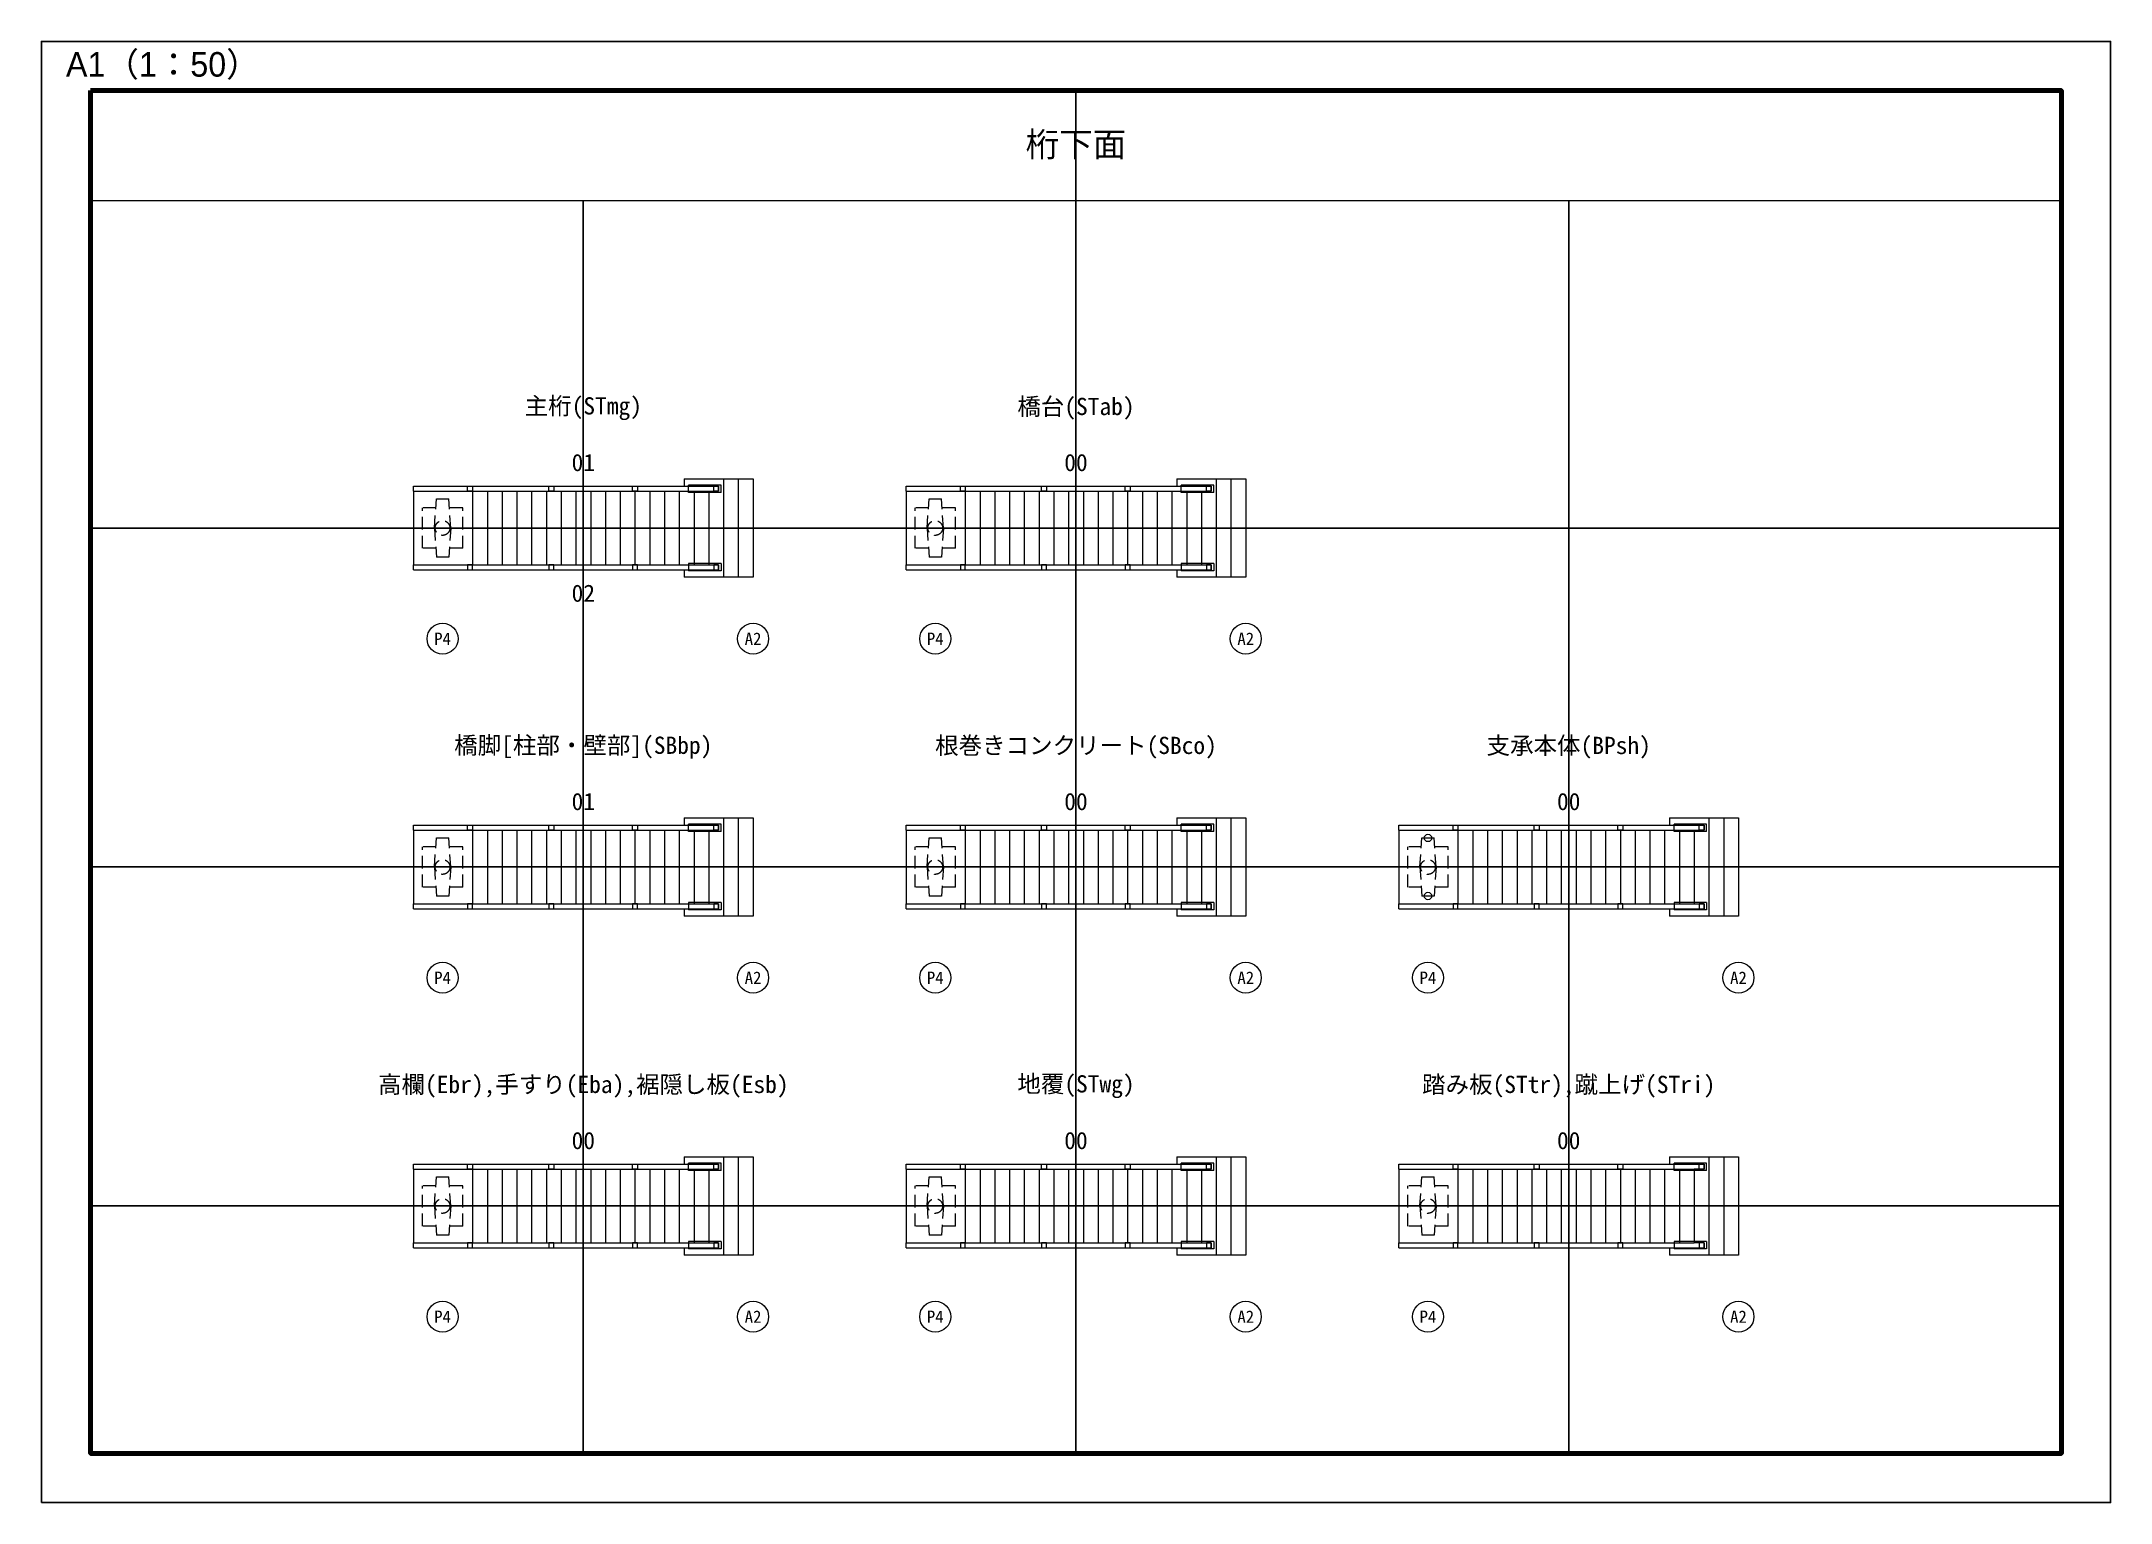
# Model space of a CAD drawing. Header units: millimetres. Extents: x 1420435 to 1630685, y -90750 to 107450.
# Drawn here: x 1588635 to 1630685, y 77750 to 107450 of the extents above; entities that cross this region are included whole.
import ezdxf
from ezdxf.enums import TextEntityAlignment as Align

# ---------------------------------------------------------------- set-up
doc = ezdxf.new("R2010")
doc.units = ezdxf.units.MM
doc.linetypes.add('DASHED', pattern=[19.05, 12.7, -6.35])
doc.layers.get('Defpoints').update_dxf_attribs({"color": 4})
for name, color, linetype, lineweight in [('D-MTR-FRAM', 7, 'Continuous', 13), ('D-STR', 1, 'Continuous', 13), ('D-STR-TXT', 7, 'Continuous', 13), ('D-TTL', 2, 'Continuous', 140)]:
    doc.layers.add(name, color=color, linetype=linetype, lineweight=lineweight)
doc.styles.add('MS ゴシック', font='MS Gothic.ttf')
doc.styles.add('MSゴシック', font='MS Gothic.ttf')

msp = doc.modelspace()

# ---------------------------------------------------------------- texts
at = {"layer": 'D-STR-TXT', "style": 'MSゴシック'}
for s, p in [('主桁(STmg)', (1599648, 100009)), ('橋台(STab)', (1609660, 100009)), ('01', (1599648, 98887)), ('00', (1609660, 98887)), ('02', (1599648, 96231)), ('橋脚[柱部・壁部](SBbp)', (1599648, 93119)), ('根巻きコンクリート(SBco)', (1609660, 93119)), ('支承本体(BPsh)', (1619673, 93119)), ('01', (1599648, 91997)), ('00', (1609660, 91997)), ('00', (1619673, 91997)), ('高欄(Ebr),手すり(Eba),裾隠し板(Esb)', (1599648, 86229)), ('地覆(STwg)', (1609660, 86229)), ('踏み板(STtr),蹴上げ(STri)', (1619673, 86229)), ('00', (1599648, 85107)), ('00', (1609660, 85107)), ('00', (1619673, 85107))]:
    msp.add_text(s, height=350, dxfattribs=at).set_placement(p, align=Align.MIDDLE)
at = {"layer": 'D-STR-TXT', "insert": (1609660, 105329), "char_height": 500, "attachment_point": 5, "style": 'MS ゴシック'}
msp.add_mtext('{\\fMS PGothic|b0|i0|c128|p50;桁下面}', dxfattribs=at)
at = {"layer": 'D-STR-TXT', "char_height": 250, "attachment_point": 5, "style": 'MSゴシック'}
for s, insert in [('P4', (1596788, 95309)), ('A2', (1603098, 95309)), ('P4', (1606800, 95309)), ('A2', (1613110, 95309)), ('P4', (1596788, 88419)), ('A2', (1603098, 88419)), ('P4', (1606800, 88419)), ('A2', (1613110, 88419)), ('P4', (1616813, 88419)), ('A2', (1623123, 88419)), ('P4', (1596788, 81529)), ('A2', (1603098, 81529)), ('P4', (1606800, 81529)), ('A2', (1613110, 81529)), ('P4', (1616813, 81529)), ('A2', (1623123, 81529))]:
    msp.add_mtext_dynamic_manual_height_columns(s, width=7776.97, gutter_width=42.9, heights=[0], dxfattribs=dict(at, insert=insert))
at = {"layer": 'Defpoints', "insert": (1589135, 106950), "char_height": 500, "attachment_point": 4, "style": 'MS ゴシック'}
msp.add_mtext('{\\fMS PGothic|b0|i0|c128|p50;A1（1：50）}', dxfattribs=at)

# ---------------------------------------------------------------- linework, layer by layer
at = {"layer": 'D-MTR-FRAM'}
msp.add_lwpolyline([(1589635, 104208), (1589635, 78750), (1629685, 78750), (1629685, 104208)], close=True, dxfattribs=at)
at = {"layer": 'D-STR'}
for p, q in [((1596198, 98409), (1602398, 98409)), ((1596198, 98309), (1596198, 98409)), ((1611710, 98559), (1613110, 98559)), ((1611710, 98559), (1611710, 98409)), ((1612510, 98559), (1612510, 96559)), ((1596198, 98309), (1602398, 98309)), ((1596198, 96809), (1602398, 96809)), ((1596198, 96709), (1596198, 96809)), ((1596198, 96709), (1602398, 96709)), ((1611710, 96709), (1611710, 96559)), ((1613110, 96559), (1611710, 96559)), ((1596198, 84629), (1602398, 84629)), ((1596198, 84529), (1596198, 84629)), ((1596198, 84529), (1602398, 84529)), ((1606210, 84529), (1612410, 84529)), ((1616223, 84529), (1622223, 84529)), ((1616223, 84529), (1616223, 83029)), ((1617423, 84529), (1617423, 83029)), ((1617723, 84529), (1617723, 83029)), ((1618023, 84529), (1618023, 83029)), ((1618323, 84529), (1618323, 83029)), ((1618623, 84529), (1618623, 83029)), ((1618923, 84529), (1618923, 83029)), ((1619223, 84529), (1619223, 83029)), ((1619523, 84529), (1619523, 83029)), ((1619823, 84529), (1619823, 83029)), ((1620123, 84529), (1620123, 83029)), ((1620423, 84529), (1620423, 83029)), ((1620723, 84529), (1620723, 83029)), ((1621023, 84529), (1621023, 83029)), ((1621323, 84529), (1621323, 83029)), ((1621623, 84529), (1621623, 83029)), ((1621923, 84529), (1621923, 83029)), ((1622223, 84529), (1622223, 83029)), ((1596198, 83029), (1602398, 83029)), ((1596198, 82929), (1596198, 83029)), ((1596198, 82929), (1602398, 82929)), ((1606210, 83029), (1612410, 83029)), ((1616223, 83029), (1622223, 83029))]:
    msp.add_line(p, q, dxfattribs=at)
at = {"layer": 'D-STR', "color": 0}
for p, q in [((1601698, 98559), (1603098, 98559)), ((1601698, 98559), (1601698, 98409)), ((1602448, 98429), (1601788, 98429)), ((1601788, 98279), (1601788, 98429)), ((1602398, 98309), (1602398, 98409)), ((1602448, 98279), (1602448, 98429)), ((1602498, 98559), (1602498, 96559)), ((1606210, 98409), (1612410, 98409)), ((1606210, 98309), (1606210, 98409)), ((1612460, 98429), (1611800, 98429)), ((1611800, 98279), (1611800, 98429)), ((1612410, 98309), (1612410, 98409)), ((1612460, 98279), (1612460, 98429)), ((1596198, 98309), (1596198, 96809)), ((1597398, 98309), (1597398, 96809)), ((1597698, 98309), (1597698, 96809)), ((1597998, 98309), (1597998, 96809)), ((1598298, 98309), (1598298, 96809)), ((1598598, 98309), (1598598, 96809)), ((1598898, 98309), (1598898, 96809)), ((1599198, 98309), (1599198, 96809)), ((1599498, 98309), (1599498, 96809)), ((1599798, 98309), (1599798, 96809)), ((1600098, 98309), (1600098, 96809)), ((1600398, 98309), (1600398, 96809)), ((1600698, 98309), (1600698, 96809)), ((1600998, 98309), (1600998, 96809)), ((1601298, 98309), (1601298, 96809)), ((1601598, 98309), (1601598, 96809)), ((1602448, 98279), (1601788, 98279)), ((1601898, 98309), (1601898, 96809)), ((1602198, 98309), (1602198, 96809)), ((1606210, 98309), (1612410, 98309)), ((1606210, 98309), (1606210, 96809)), ((1607410, 98309), (1607410, 96809)), ((1607710, 98309), (1607710, 96809)), ((1608010, 98309), (1608010, 96809)), ((1608310, 98309), (1608310, 96809)), ((1608610, 98309), (1608610, 96809)), ((1608910, 98309), (1608910, 96809)), ((1609210, 98309), (1609210, 96809)), ((1609510, 98309), (1609510, 96809)), ((1609810, 98309), (1609810, 96809)), ((1610110, 98309), (1610110, 96809)), ((1610410, 98309), (1610410, 96809)), ((1610710, 98309), (1610710, 96809)), ((1611010, 98309), (1611010, 96809)), ((1611310, 98309), (1611310, 96809)), ((1611610, 98309), (1611610, 96809)), ((1612460, 98279), (1611800, 98279)), ((1611910, 98309), (1611910, 96809)), ((1612210, 98309), (1612210, 96809)), ((1602448, 96839), (1601788, 96839)), ((1601788, 96839), (1601788, 96689)), ((1602398, 96809), (1602398, 96709)), ((1602448, 96839), (1602448, 96689)), ((1606210, 96809), (1612410, 96809)), ((1606210, 96709), (1606210, 96809)), ((1612460, 96839), (1611800, 96839)), ((1611800, 96839), (1611800, 96689)), ((1612410, 96809), (1612410, 96709)), ((1612460, 96839), (1612460, 96689)), ((1601698, 96709), (1601698, 96559)), ((1603098, 96559), (1601698, 96559)), ((1602448, 96689), (1601788, 96689)), ((1606210, 96709), (1612410, 96709)), ((1612460, 96689), (1611800, 96689)), ((1601698, 91669), (1603098, 91669)), ((1601698, 91669), (1601698, 91519)), ((1602498, 91669), (1602498, 89669)), ((1611710, 91669), (1613110, 91669)), ((1611710, 91669), (1611710, 91519)), ((1612510, 91669), (1612510, 89669)), ((1621723, 91669), (1623123, 91669)), ((1621723, 91669), (1621723, 91519)), ((1622523, 91669), (1622523, 89669)), ((1596198, 91519), (1602398, 91519)), ((1596198, 91419), (1596198, 91519)), ((1596198, 91419), (1602398, 91419)), ((1596198, 91419), (1596198, 89919)), ((1597398, 91419), (1597398, 89919)), ((1597698, 91419), (1597698, 89919)), ((1597998, 91419), (1597998, 89919)), ((1598298, 91419), (1598298, 89919)), ((1598598, 91419), (1598598, 89919)), ((1598898, 91419), (1598898, 89919)), ((1599198, 91419), (1599198, 89919)), ((1599498, 91419), (1599498, 89919)), ((1599798, 91419), (1599798, 89919)), ((1600098, 91419), (1600098, 89919)), ((1600398, 91419), (1600398, 89919)), ((1600698, 91419), (1600698, 89919)), ((1600998, 91419), (1600998, 89919)), ((1601298, 91419), (1601298, 89919)), ((1601598, 91419), (1601598, 89919)), ((1602448, 91539), (1601788, 91539)), ((1601788, 91389), (1601788, 91539)), ((1602448, 91389), (1601788, 91389)), ((1601898, 91419), (1601898, 89919)), ((1602198, 91419), (1602198, 89919)), ((1602398, 91419), (1602398, 91519)), ((1602448, 91389), (1602448, 91539)), ((1606210, 91519), (1612410, 91519)), ((1606210, 91419), (1606210, 91519)), ((1606210, 91419), (1612410, 91419)), ((1606210, 91419), (1606210, 89919)), ((1607410, 91419), (1607410, 89919)), ((1607710, 91419), (1607710, 89919)), ((1608010, 91419), (1608010, 89919)), ((1608310, 91419), (1608310, 89919)), ((1608610, 91419), (1608610, 89919)), ((1608910, 91419), (1608910, 89919)), ((1609210, 91419), (1609210, 89919)), ((1609510, 91419), (1609510, 89919)), ((1609810, 91419), (1609810, 89919)), ((1610110, 91419), (1610110, 89919)), ((1610410, 91419), (1610410, 89919)), ((1610710, 91419), (1610710, 89919)), ((1611010, 91419), (1611010, 89919)), ((1611310, 91419), (1611310, 89919)), ((1611610, 91419), (1611610, 89919)), ((1612460, 91539), (1611800, 91539)), ((1611800, 91389), (1611800, 91539)), ((1612460, 91389), (1611800, 91389)), ((1611910, 91419), (1611910, 89919)), ((1612210, 91419), (1612210, 89919)), ((1612410, 91419), (1612410, 91519)), ((1612460, 91389), (1612460, 91539)), ((1616223, 91519), (1622423, 91519)), ((1616223, 91419), (1616223, 91519)), ((1616223, 91419), (1622423, 91419)), ((1616223, 91419), (1616223, 89919)), ((1617423, 91419), (1617423, 89919)), ((1617723, 91419), (1617723, 89919)), ((1618023, 91419), (1618023, 89919)), ((1618323, 91419), (1618323, 89919)), ((1618623, 91419), (1618623, 89919)), ((1618923, 91419), (1618923, 89919)), ((1619223, 91419), (1619223, 89919)), ((1619523, 91419), (1619523, 89919)), ((1619823, 91419), (1619823, 89919)), ((1620123, 91419), (1620123, 89919)), ((1620423, 91419), (1620423, 89919)), ((1620723, 91419), (1620723, 89919)), ((1621023, 91419), (1621023, 89919)), ((1621323, 91419), (1621323, 89919)), ((1621623, 91419), (1621623, 89919)), ((1622473, 91539), (1621813, 91539)), ((1621813, 91389), (1621813, 91539)), ((1622473, 91389), (1621813, 91389)), ((1621923, 91419), (1621923, 89919)), ((1622223, 91419), (1622223, 89919)), ((1622423, 91419), (1622423, 91519)), ((1622473, 91389), (1622473, 91539)), ((1596198, 89919), (1602398, 89919)), ((1596198, 89819), (1596198, 89919)), ((1596198, 89819), (1602398, 89819)), ((1601698, 89819), (1601698, 89669)), ((1603098, 89669), (1601698, 89669)), ((1602448, 89949), (1601788, 89949)), ((1601788, 89949), (1601788, 89799)), ((1602448, 89799), (1601788, 89799)), ((1602398, 89919), (1602398, 89819)), ((1602448, 89949), (1602448, 89799)), ((1606210, 89919), (1612410, 89919)), ((1606210, 89819), (1606210, 89919)), ((1606210, 89819), (1612410, 89819)), ((1611710, 89819), (1611710, 89669)), ((1613110, 89669), (1611710, 89669)), ((1612460, 89949), (1611800, 89949)), ((1611800, 89949), (1611800, 89799)), ((1612460, 89799), (1611800, 89799)), ((1612410, 89919), (1612410, 89819)), ((1612460, 89949), (1612460, 89799)), ((1616223, 89919), (1622423, 89919)), ((1616223, 89819), (1616223, 89919)), ((1616223, 89819), (1622423, 89819)), ((1621723, 89819), (1621723, 89669)), ((1623123, 89669), (1621723, 89669)), ((1622473, 89949), (1621813, 89949)), ((1621813, 89949), (1621813, 89799)), ((1622473, 89799), (1621813, 89799)), ((1622423, 89919), (1622423, 89819)), ((1622473, 89949), (1622473, 89799)), ((1596198, 84529), (1596198, 83029)), ((1597398, 84529), (1597398, 83029)), ((1597698, 84529), (1597698, 83029)), ((1597998, 84529), (1597998, 83029)), ((1598298, 84529), (1598298, 83029)), ((1598598, 84529), (1598598, 83029)), ((1598898, 84529), (1598898, 83029)), ((1599198, 84529), (1599198, 83029)), ((1599498, 84529), (1599498, 83029)), ((1599798, 84529), (1599798, 83029)), ((1600098, 84529), (1600098, 83029)), ((1600398, 84529), (1600398, 83029)), ((1600698, 84529), (1600698, 83029)), ((1600998, 84529), (1600998, 83029)), ((1601298, 84529), (1601298, 83029)), ((1601598, 84529), (1601598, 83029)), ((1601698, 84779), (1603098, 84779)), ((1601698, 84779), (1601698, 84629)), ((1602448, 84649), (1601788, 84649)), ((1601788, 84499), (1601788, 84649)), ((1601898, 84529), (1601898, 83029)), ((1602198, 84529), (1602198, 83029)), ((1602398, 84529), (1602398, 84629)), ((1602448, 84499), (1602448, 84649)), ((1602498, 84779), (1602498, 82779)), ((1606210, 84629), (1612410, 84629)), ((1606210, 84529), (1606210, 84629)), ((1606210, 84529), (1606210, 83029)), ((1607410, 84529), (1607410, 83029)), ((1607710, 84529), (1607710, 83029)), ((1608010, 84529), (1608010, 83029)), ((1608310, 84529), (1608310, 83029)), ((1608610, 84529), (1608610, 83029)), ((1608910, 84529), (1608910, 83029)), ((1609210, 84529), (1609210, 83029)), ((1609510, 84529), (1609510, 83029)), ((1609810, 84529), (1609810, 83029)), ((1610110, 84529), (1610110, 83029)), ((1610410, 84529), (1610410, 83029)), ((1610710, 84529), (1610710, 83029)), ((1611010, 84529), (1611010, 83029)), ((1611310, 84529), (1611310, 83029)), ((1611610, 84529), (1611610, 83029)), ((1611710, 84779), (1613110, 84779)), ((1611710, 84779), (1611710, 84629)), ((1612460, 84649), (1611800, 84649)), ((1611800, 84499), (1611800, 84649)), ((1611910, 84529), (1611910, 83029)), ((1612210, 84529), (1612210, 83029)), ((1612410, 84529), (1612410, 84629)), ((1612460, 84499), (1612460, 84649)), ((1612510, 84779), (1612510, 82779)), ((1616223, 84629), (1622423, 84629)), ((1616223, 84529), (1616223, 84629)), ((1621723, 84779), (1623123, 84779)), ((1621723, 84779), (1621723, 84629)), ((1622473, 84649), (1621813, 84649)), ((1621813, 84499), (1621813, 84649)), ((1622423, 84529), (1622223, 84529)), ((1622423, 84529), (1622423, 84629)), ((1622473, 84499), (1622473, 84649)), ((1622523, 84779), (1622523, 82779)), ((1602448, 84499), (1601788, 84499)), ((1612460, 84499), (1611800, 84499)), ((1622473, 84499), (1621813, 84499)), ((1601698, 82929), (1601698, 82779)), ((1602448, 83059), (1601788, 83059)), ((1601788, 83059), (1601788, 82909)), ((1602448, 82909), (1601788, 82909)), ((1602398, 83029), (1602398, 82929)), ((1602448, 83059), (1602448, 82909)), ((1606210, 82929), (1606210, 83029)), ((1606210, 82929), (1612410, 82929)), ((1611710, 82929), (1611710, 82779)), ((1612460, 83059), (1611800, 83059)), ((1611800, 83059), (1611800, 82909)), ((1612460, 82909), (1611800, 82909)), ((1612410, 83029), (1612410, 82929)), ((1612460, 83059), (1612460, 82909)), ((1616223, 82929), (1616223, 83029)), ((1616223, 82929), (1622423, 82929)), ((1621723, 82929), (1621723, 82779)), ((1622473, 83059), (1621813, 83059)), ((1621813, 83059), (1621813, 82909)), ((1622473, 82909), (1621813, 82909)), ((1622423, 83029), (1622223, 83029)), ((1622423, 83029), (1622423, 82929)), ((1622473, 83059), (1622473, 82909)), ((1603098, 82779), (1601698, 82779)), ((1613110, 82779), (1611710, 82779)), ((1623123, 82779), (1621723, 82779))]:
    msp.add_line(p, q, dxfattribs=at)
at = {"layer": 'D-STR', "color": 0, "ltscale": 20}
for p, q in [((1602798, 98559), (1602798, 96559)), ((1603098, 98559), (1603098, 96559)), ((1602798, 91669), (1602798, 89669)), ((1603098, 91669), (1603098, 89669)), ((1612810, 91669), (1612810, 89669)), ((1613110, 91669), (1613110, 89669)), ((1622823, 91669), (1622823, 89669)), ((1623123, 91669), (1623123, 89669)), ((1602798, 84779), (1602798, 82779)), ((1603098, 84779), (1603098, 82779)), ((1612810, 84779), (1612810, 82779)), ((1613110, 84779), (1613110, 82779)), ((1622823, 84779), (1622823, 82779)), ((1623123, 84779), (1623123, 82779))]:
    msp.add_line(p, q, dxfattribs=at)
at = {"layer": 'D-STR', "ltscale": 20}
for p, q in [((1612810, 98559), (1612810, 96559)), ((1613110, 98559), (1613110, 96559))]:
    msp.add_line(p, q, dxfattribs=at)
at = {"layer": 'D-STR', "color": 0, "linetype": 'DASHED', "ltscale": 20}
for p, q in [((1596623, 97559), (1596663, 98149)), ((1596663, 98149), (1596913, 98149)), ((1596953, 97559), (1596913, 98149)), ((1606635, 97559), (1606675, 98149)), ((1606675, 98149), (1606925, 98149)), ((1606965, 97559), (1606925, 98149)), ((1596378, 97149), (1596378, 97969)), ((1596651, 97969), (1596378, 97969)), ((1596623, 97559), (1596663, 96969)), ((1596953, 97559), (1596913, 96969)), ((1597198, 97969), (1596925, 97969)), ((1597198, 97149), (1597198, 97969)), ((1606390, 97149), (1606390, 97969)), ((1606663, 97969), (1606390, 97969)), ((1606635, 97559), (1606675, 96969)), ((1606965, 97559), (1606925, 96969)), ((1607210, 97969), (1606938, 97969)), ((1607210, 97149), (1607210, 97969)), ((1596651, 97149), (1596378, 97149)), ((1597198, 97149), (1596925, 97149)), ((1606663, 97149), (1606390, 97149)), ((1607210, 97149), (1606938, 97149)), ((1596913, 96969), (1596663, 96969)), ((1606925, 96969), (1606675, 96969)), ((1606635, 90669), (1606675, 91259)), ((1606675, 91259), (1606925, 91259)), ((1606965, 90669), (1606925, 91259)), ((1616648, 90669), (1616688, 91259)), ((1616688, 91259), (1616938, 91259)), ((1616978, 90669), (1616938, 91259)), ((1596378, 90259), (1596378, 91079)), ((1596651, 91079), (1596378, 91079)), ((1597198, 91079), (1596925, 91079)), ((1597198, 90259), (1597198, 91079)), ((1616403, 90259), (1616403, 91079)), ((1616676, 91079), (1616403, 91079)), ((1617223, 91079), (1616950, 91079)), ((1617223, 90259), (1617223, 91079)), ((1606635, 90669), (1606675, 90079)), ((1606965, 90669), (1606925, 90079)), ((1616648, 90669), (1616688, 90079)), ((1616978, 90669), (1616938, 90079)), ((1596651, 90259), (1596378, 90259)), ((1597198, 90259), (1596925, 90259)), ((1606925, 90079), (1606675, 90079)), ((1616676, 90259), (1616403, 90259)), ((1616938, 90079), (1616688, 90079)), ((1617223, 90259), (1616950, 90259)), ((1596378, 83369), (1596378, 84189)), ((1596651, 84189), (1596378, 84189)), ((1596623, 83779), (1596663, 84369)), ((1596663, 84369), (1596913, 84369)), ((1596953, 83779), (1596913, 84369)), ((1597198, 84189), (1596925, 84189)), ((1597198, 83369), (1597198, 84189)), ((1606390, 83369), (1606390, 84189)), ((1606663, 84189), (1606390, 84189)), ((1606635, 83779), (1606675, 84369)), ((1606675, 84369), (1606925, 84369)), ((1606965, 83779), (1606925, 84369)), ((1607210, 84189), (1606938, 84189)), ((1607210, 83369), (1607210, 84189)), ((1616403, 83369), (1616403, 84189)), ((1616676, 84189), (1616403, 84189)), ((1616648, 83779), (1616688, 84369)), ((1616688, 84369), (1616938, 84369)), ((1616978, 83779), (1616938, 84369)), ((1617223, 84189), (1616950, 84189)), ((1617223, 83369), (1617223, 84189)), ((1596623, 83779), (1596663, 83189)), ((1596953, 83779), (1596913, 83189)), ((1606635, 83779), (1606675, 83189)), ((1606965, 83779), (1606925, 83189)), ((1616648, 83779), (1616688, 83189)), ((1616978, 83779), (1616938, 83189)), ((1596651, 83369), (1596378, 83369)), ((1597198, 83369), (1596925, 83369)), ((1606663, 83369), (1606390, 83369)), ((1607210, 83369), (1606938, 83369)), ((1616676, 83369), (1616403, 83369)), ((1617223, 83369), (1616950, 83369)), ((1596913, 83189), (1596663, 83189)), ((1606925, 83189), (1606675, 83189)), ((1616938, 83189), (1616688, 83189))]:
    msp.add_line(p, q, dxfattribs=at)
at = {"layer": 'D-STR', "linetype": 'DASHED', "ltscale": 20}
for p, q in [((1596623, 90669), (1596663, 91259)), ((1596663, 91259), (1596913, 91259)), ((1596953, 90669), (1596913, 91259)), ((1606390, 90259), (1606390, 91079)), ((1606663, 91079), (1606390, 91079)), ((1607210, 91079), (1606938, 91079)), ((1607210, 90259), (1607210, 91079)), ((1596623, 90669), (1596663, 90079)), ((1596953, 90669), (1596913, 90079)), ((1596913, 90079), (1596663, 90079)), ((1606663, 90259), (1606390, 90259)), ((1607210, 90259), (1606938, 90259))]:
    msp.add_line(p, q, dxfattribs=at)
at = {"layer": 'D-STR', "color": 0}
for points in [[(1597398, 98309), (1597298, 98309), (1597298, 98409), (1597398, 98409)], [(1599048, 98309), (1598948, 98309), (1598948, 98409), (1599048, 98409)], [(1600748, 98309), (1600648, 98309), (1600648, 98409), (1600748, 98409)], [(1602398, 98309), (1602298, 98309), (1602298, 98409), (1602398, 98409)], [(1607410, 98309), (1607310, 98309), (1607310, 98409), (1607410, 98409)], [(1609060, 98309), (1608960, 98309), (1608960, 98409), (1609060, 98409)], [(1610760, 98309), (1610660, 98309), (1610660, 98409), (1610760, 98409)], [(1612410, 98309), (1612310, 98309), (1612310, 98409), (1612410, 98409)], [(1597398, 96809), (1597298, 96809), (1597298, 96709), (1597398, 96709)], [(1599048, 96809), (1598948, 96809), (1598948, 96709), (1599048, 96709)], [(1600748, 96809), (1600648, 96809), (1600648, 96709), (1600748, 96709)], [(1602398, 96809), (1602298, 96809), (1602298, 96709), (1602398, 96709)], [(1607410, 96809), (1607310, 96809), (1607310, 96709), (1607410, 96709)], [(1609060, 96809), (1608960, 96809), (1608960, 96709), (1609060, 96709)], [(1610760, 96809), (1610660, 96809), (1610660, 96709), (1610760, 96709)], [(1612410, 96809), (1612310, 96809), (1612310, 96709), (1612410, 96709)], [(1597398, 91419), (1597298, 91419), (1597298, 91519), (1597398, 91519)], [(1599048, 91419), (1598948, 91419), (1598948, 91519), (1599048, 91519)], [(1600748, 91419), (1600648, 91419), (1600648, 91519), (1600748, 91519)], [(1602398, 91419), (1602298, 91419), (1602298, 91519), (1602398, 91519)], [(1607410, 91419), (1607310, 91419), (1607310, 91519), (1607410, 91519)], [(1609060, 91419), (1608960, 91419), (1608960, 91519), (1609060, 91519)], [(1610760, 91419), (1610660, 91419), (1610660, 91519), (1610760, 91519)], [(1612410, 91419), (1612310, 91419), (1612310, 91519), (1612410, 91519)], [(1617423, 91419), (1617323, 91419), (1617323, 91519), (1617423, 91519)], [(1619073, 91419), (1618973, 91419), (1618973, 91519), (1619073, 91519)], [(1620773, 91419), (1620673, 91419), (1620673, 91519), (1620773, 91519)], [(1622423, 91419), (1622323, 91419), (1622323, 91519), (1622423, 91519)], [(1597398, 89919), (1597298, 89919), (1597298, 89819), (1597398, 89819)], [(1599048, 89919), (1598948, 89919), (1598948, 89819), (1599048, 89819)], [(1600748, 89919), (1600648, 89919), (1600648, 89819), (1600748, 89819)], [(1602398, 89919), (1602298, 89919), (1602298, 89819), (1602398, 89819)], [(1607410, 89919), (1607310, 89919), (1607310, 89819), (1607410, 89819)], [(1609060, 89919), (1608960, 89919), (1608960, 89819), (1609060, 89819)], [(1610760, 89919), (1610660, 89919), (1610660, 89819), (1610760, 89819)], [(1612410, 89919), (1612310, 89919), (1612310, 89819), (1612410, 89819)], [(1617423, 89919), (1617323, 89919), (1617323, 89819), (1617423, 89819)], [(1619073, 89919), (1618973, 89919), (1618973, 89819), (1619073, 89819)], [(1620773, 89919), (1620673, 89919), (1620673, 89819), (1620773, 89819)], [(1622423, 89919), (1622323, 89919), (1622323, 89819), (1622423, 89819)], [(1607410, 84529), (1607310, 84529), (1607310, 84629), (1607410, 84629)], [(1609060, 84529), (1608960, 84529), (1608960, 84629), (1609060, 84629)], [(1610760, 84529), (1610660, 84529), (1610660, 84629), (1610760, 84629)], [(1612410, 84529), (1612310, 84529), (1612310, 84629), (1612410, 84629)], [(1617423, 84529), (1617323, 84529), (1617323, 84629), (1617423, 84629)], [(1619073, 84529), (1618973, 84529), (1618973, 84629), (1619073, 84629)], [(1620773, 84529), (1620673, 84529), (1620673, 84629), (1620773, 84629)], [(1622423, 84529), (1622323, 84529), (1622323, 84629), (1622423, 84629)], [(1607410, 83029), (1607310, 83029), (1607310, 82929), (1607410, 82929)], [(1609060, 83029), (1608960, 83029), (1608960, 82929), (1609060, 82929)], [(1610760, 83029), (1610660, 83029), (1610660, 82929), (1610760, 82929)], [(1612410, 83029), (1612310, 83029), (1612310, 82929), (1612410, 82929)], [(1617423, 83029), (1617323, 83029), (1617323, 82929), (1617423, 82929)], [(1619073, 83029), (1618973, 83029), (1618973, 82929), (1619073, 82929)], [(1620773, 83029), (1620673, 83029), (1620673, 82929), (1620773, 82929)], [(1622423, 83029), (1622323, 83029), (1622323, 82929), (1622423, 82929)]]:
    msp.add_lwpolyline(points, close=True, dxfattribs=at)
at = {"layer": 'D-STR'}
for points in [[(1597398, 84529), (1597298, 84529), (1597298, 84629), (1597398, 84629)], [(1599048, 84529), (1598948, 84529), (1598948, 84629), (1599048, 84629)], [(1600748, 84529), (1600648, 84529), (1600648, 84629), (1600748, 84629)], [(1602398, 84529), (1602298, 84529), (1602298, 84629), (1602398, 84629)], [(1597398, 83029), (1597298, 83029), (1597298, 82929), (1597398, 82929)], [(1599048, 83029), (1598948, 83029), (1598948, 82929), (1599048, 82929)], [(1600748, 83029), (1600648, 83029), (1600648, 82929), (1600748, 82929)], [(1602398, 83029), (1602298, 83029), (1602298, 82929), (1602398, 82929)]]:
    msp.add_lwpolyline(points, close=True, dxfattribs=at)
at = {"layer": 'D-STR', "color": 0, "linetype": 'DASHED', "ltscale": 20}
for centre in [(1596788, 97559), (1606800, 97559), (1606800, 90669), (1616813, 90669), (1596788, 83779), (1606800, 83779), (1616813, 83779)]:
    msp.add_circle(centre, 150, dxfattribs=at)
at = {"layer": 'D-STR', "color": 1}
for centre in [(1616813, 91259), (1616813, 90079)]:
    msp.add_circle(centre, 75, dxfattribs=at)
at = {"layer": 'D-STR', "linetype": 'DASHED', "ltscale": 20}
msp.add_circle((1596788, 90669), 150, dxfattribs=at)
at = {"layer": 'D-STR', "color": 0, "linetype": 'DASHED', "ltscale": 20}
for centre, start, end in [((1596788, 97559), 172.243, 187.757), ((1596788, 97559), 352.243, 7.757), ((1606800, 97559), 172.243, 187.757), ((1606800, 97559), 352.243, 7.757), ((1596788, 90669), 172.243, 187.757), ((1596788, 90669), 352.243, 7.757), ((1606800, 90669), 172.243, 187.757), ((1606800, 90669), 352.243, 7.757), ((1616813, 90669), 172.243, 187.757), ((1616813, 90669), 352.243, 7.757), ((1596788, 83779), 172.243, 187.757), ((1596788, 83779), 352.243, 7.757), ((1606800, 83779), 172.243, 187.757), ((1606800, 83779), 352.243, 7.757), ((1616813, 83779), 172.243, 187.757), ((1616813, 83779), 352.243, 7.757)]:
    msp.add_arc(centre, 165, start, end, dxfattribs=at)
at = {"layer": 'D-STR-TXT'}
for centre in [(1596788, 95309), (1603098, 95309), (1606800, 95309), (1613110, 95309), (1596788, 88419), (1603098, 88419), (1606800, 88419), (1613110, 88419), (1616813, 88419), (1623123, 88419), (1596788, 81529), (1603098, 81529), (1606800, 81529), (1613110, 81529), (1616813, 81529), (1623123, 81529)]:
    msp.add_circle(centre, 315, dxfattribs=at)
at = {"layer": 'D-TTL', "linetype": 'Continuous'}
msp.add_lwpolyline([(1589635, 106450), (1629685, 106450), (1629685, 78750), (1589635, 78750)], close=True, dxfattribs=at)
at = {"layer": 'Defpoints'}
for p, q in [((1609660, 104208), (1609660, 106450)), ((1599648, 78750), (1599648, 104208)), ((1609660, 78750), (1609660, 104208)), ((1619673, 78750), (1619673, 104208)), ((1629685, 97559), (1589635, 97559)), ((1629685, 90669), (1589635, 90669)), ((1629685, 83779), (1589635, 83779))]:
    msp.add_line(p, q, dxfattribs=at)
at = {"layer": 'Defpoints', "linetype": 'Continuous'}
msp.add_lwpolyline([(1588635, 77750), (1630685, 77750), (1630685, 107450), (1588635, 107450)], close=True, dxfattribs=at)

msp.set_redraw_order([(e.dxf.handle, doc.entitydb.next_handle()) for e in msp.query("TEXT MTEXT ATTDEF DIMENSION ARC_DIMENSION")])  # texts and dimensions are drawn at this point

doc.saveas('drawing.dxf')
